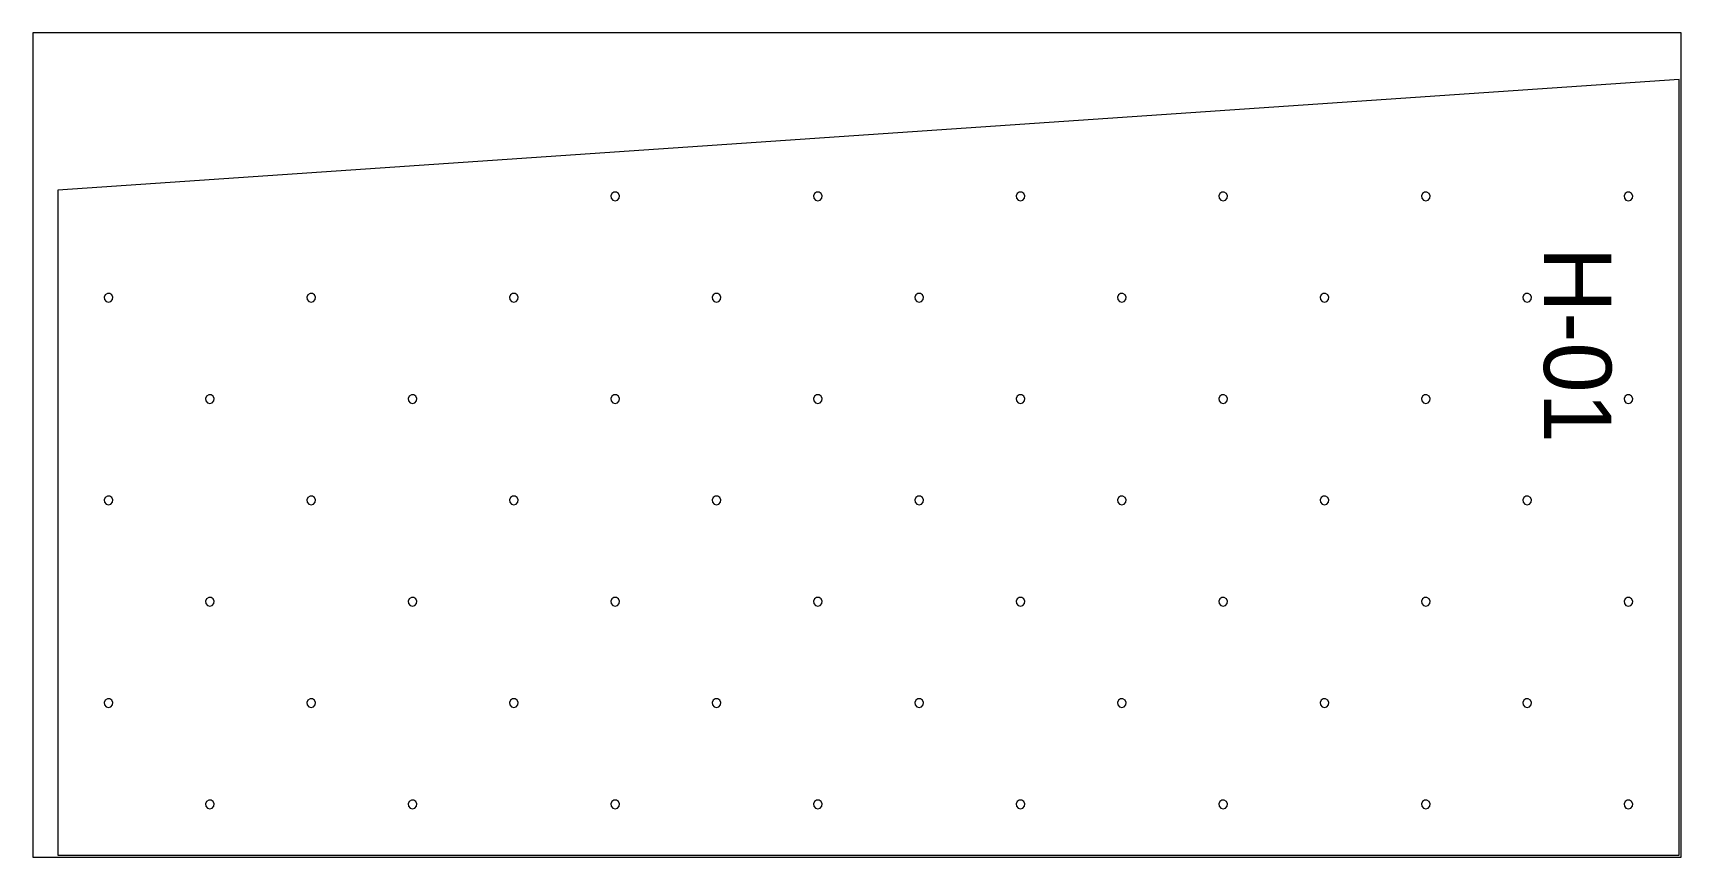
# Model space of a CAD drawing. Extents: x 0 to 287620, y 0 to 1220.
# Drawn here: x 61740 to 64180, y 0 to 1220 of the extents above; entities that cross this region are included whole.
import ezdxf

# ---------------------------------------------------------------- set-up
doc = ezdxf.new("R2010")
doc.units = 0
doc.header["$MEASUREMENT"] = 0
for name, color, linetype, lineweight in [('CUSTOM', 7, 'CONTINUOUS', 0), ('drilling', 7, 'CONTINUOUS', 0), ('FINAL', 7, 'CONTINUOUS', 0)]:
    doc.layers.add(name, color=color, linetype=linetype, lineweight=lineweight)

msp = doc.modelspace()

# ---------------------------------------------------------------- texts
at = {"layer": 'Final', "lineweight": 0}
msp.add_text('H-01', height=100, rotation=270, dxfattribs=at).set_placement((63977, 903))

# ---------------------------------------------------------------- linework, layer by layer
at = {"layer": 'CUSTOM', "lineweight": 0}
msp.add_lwpolyline([(61740, 0), (64180, 0), (64180, 1220), (61740, 1220)], close=True, dxfattribs=at)
at = {"layer": 'drilling', "lineweight": 0}
for points in [[(62602, 971.5), (62605.5, 972.5), (62607.9, 975.3), (62608.4, 978.9), (62606.9, 982.3), (62603.8, 984.2), (62600.2, 984.2), (62597.1, 982.3), (62595.6, 978.9), (62596.1, 975.3), (62598.5, 972.5)], [(62902, 971.5), (62905.5, 972.5), (62907.9, 975.3), (62908.4, 978.9), (62906.9, 982.3), (62903.8, 984.2), (62900.2, 984.2), (62897.1, 982.3), (62895.6, 978.9), (62896.1, 975.3), (62898.5, 972.5)], [(63202, 971.5), (63205.5, 972.5), (63207.9, 975.3), (63208.4, 978.9), (63206.9, 982.3), (63203.8, 984.2), (63200.2, 984.2), (63197.1, 982.3), (63195.6, 978.9), (63196.1, 975.3), (63198.5, 972.5)], [(63502, 971.5), (63505.5, 972.5), (63507.9, 975.3), (63508.4, 978.9), (63506.9, 982.3), (63503.8, 984.2), (63500.2, 984.2), (63497.1, 982.3), (63495.6, 978.9), (63496.1, 975.3), (63498.5, 972.5)], [(63802, 971.5), (63805.5, 972.5), (63807.9, 975.3), (63808.4, 978.9), (63806.9, 982.3), (63803.8, 984.2), (63800.2, 984.2), (63797.1, 982.3), (63795.6, 978.9), (63796.1, 975.3), (63798.5, 972.5)], [(64102, 971.5), (64105.5, 972.5), (64107.9, 975.3), (64108.4, 978.9), (64106.9, 982.3), (64103.8, 984.2), (64100.2, 984.2), (64097.1, 982.3), (64095.6, 978.9), (64096.1, 975.3), (64098.5, 972.5)], [(61852, 821.5), (61855.5, 822.5), (61857.9, 825.3), (61858.4, 828.9), (61856.9, 832.3), (61853.8, 834.2), (61850.2, 834.2), (61847.1, 832.3), (61845.6, 828.9), (61846.1, 825.3), (61848.5, 822.5)], [(62152, 821.5), (62155.5, 822.5), (62157.9, 825.3), (62158.4, 828.9), (62156.9, 832.3), (62153.8, 834.2), (62150.2, 834.2), (62147.1, 832.3), (62145.6, 828.9), (62146.1, 825.3), (62148.5, 822.5)], [(62452, 821.5), (62455.5, 822.5), (62457.9, 825.3), (62458.4, 828.9), (62456.9, 832.3), (62453.8, 834.2), (62450.2, 834.2), (62447.1, 832.3), (62445.6, 828.9), (62446.1, 825.3), (62448.5, 822.5)], [(62752, 821.5), (62755.5, 822.5), (62757.9, 825.3), (62758.4, 828.9), (62756.9, 832.3), (62753.8, 834.2), (62750.2, 834.2), (62747.1, 832.3), (62745.6, 828.9), (62746.1, 825.3), (62748.5, 822.5)], [(63052, 821.5), (63055.5, 822.5), (63057.9, 825.3), (63058.4, 828.9), (63056.9, 832.3), (63053.8, 834.2), (63050.2, 834.2), (63047.1, 832.3), (63045.6, 828.9), (63046.1, 825.3), (63048.5, 822.5)], [(63352, 821.5), (63355.5, 822.5), (63357.9, 825.3), (63358.4, 828.9), (63356.9, 832.3), (63353.8, 834.2), (63350.2, 834.2), (63347.1, 832.3), (63345.6, 828.9), (63346.1, 825.3), (63348.5, 822.5)], [(63652, 821.5), (63655.5, 822.5), (63657.9, 825.3), (63658.4, 828.9), (63656.9, 832.3), (63653.8, 834.2), (63650.2, 834.2), (63647.1, 832.3), (63645.6, 828.9), (63646.1, 825.3), (63648.5, 822.5)], [(63952, 821.5), (63955.5, 822.5), (63957.9, 825.3), (63958.4, 828.9), (63956.9, 832.3), (63953.8, 834.2), (63950.2, 834.2), (63947.1, 832.3), (63945.6, 828.9), (63946.1, 825.3), (63948.5, 822.5)], [(62002, 671.5), (62005.5, 672.5), (62007.9, 675.3), (62008.4, 678.9), (62006.9, 682.3), (62003.8, 684.2), (62000.2, 684.2), (61997.1, 682.3), (61995.6, 678.9), (61996.1, 675.3), (61998.5, 672.5)], [(62302, 671.5), (62305.5, 672.5), (62307.9, 675.3), (62308.4, 678.9), (62306.9, 682.3), (62303.8, 684.2), (62300.2, 684.2), (62297.1, 682.3), (62295.6, 678.9), (62296.1, 675.3), (62298.5, 672.5)], [(62602, 671.5), (62605.5, 672.5), (62607.9, 675.3), (62608.4, 678.9), (62606.9, 682.3), (62603.8, 684.2), (62600.2, 684.2), (62597.1, 682.3), (62595.6, 678.9), (62596.1, 675.3), (62598.5, 672.5)], [(62902, 671.5), (62905.5, 672.5), (62907.9, 675.3), (62908.4, 678.9), (62906.9, 682.3), (62903.8, 684.2), (62900.2, 684.2), (62897.1, 682.3), (62895.6, 678.9), (62896.1, 675.3), (62898.5, 672.5)], [(63202, 671.5), (63205.5, 672.5), (63207.9, 675.3), (63208.4, 678.9), (63206.9, 682.3), (63203.8, 684.2), (63200.2, 684.2), (63197.1, 682.3), (63195.6, 678.9), (63196.1, 675.3), (63198.5, 672.5)], [(63502, 671.5), (63505.5, 672.5), (63507.9, 675.3), (63508.4, 678.9), (63506.9, 682.3), (63503.8, 684.2), (63500.2, 684.2), (63497.1, 682.3), (63495.6, 678.9), (63496.1, 675.3), (63498.5, 672.5)], [(63802, 671.5), (63805.5, 672.5), (63807.9, 675.3), (63808.4, 678.9), (63806.9, 682.3), (63803.8, 684.2), (63800.2, 684.2), (63797.1, 682.3), (63795.6, 678.9), (63796.1, 675.3), (63798.5, 672.5)], [(64102, 671.5), (64105.5, 672.5), (64107.9, 675.3), (64108.4, 678.9), (64106.9, 682.3), (64103.8, 684.2), (64100.2, 684.2), (64097.1, 682.3), (64095.6, 678.9), (64096.1, 675.3), (64098.5, 672.5)], [(61852, 521.5), (61855.5, 522.5), (61857.9, 525.3), (61858.4, 528.9), (61856.9, 532.3), (61853.8, 534.2), (61850.2, 534.2), (61847.1, 532.3), (61845.6, 528.9), (61846.1, 525.3), (61848.5, 522.5)], [(62152, 521.5), (62155.5, 522.5), (62157.9, 525.3), (62158.4, 528.9), (62156.9, 532.3), (62153.8, 534.2), (62150.2, 534.2), (62147.1, 532.3), (62145.6, 528.9), (62146.1, 525.3), (62148.5, 522.5)], [(62452, 521.5), (62455.5, 522.5), (62457.9, 525.3), (62458.4, 528.9), (62456.9, 532.3), (62453.8, 534.2), (62450.2, 534.2), (62447.1, 532.3), (62445.6, 528.9), (62446.1, 525.3), (62448.5, 522.5)], [(62752, 521.5), (62755.5, 522.5), (62757.9, 525.3), (62758.4, 528.9), (62756.9, 532.3), (62753.8, 534.2), (62750.2, 534.2), (62747.1, 532.3), (62745.6, 528.9), (62746.1, 525.3), (62748.5, 522.5)], [(63052, 521.5), (63055.5, 522.5), (63057.9, 525.3), (63058.4, 528.9), (63056.9, 532.3), (63053.8, 534.2), (63050.2, 534.2), (63047.1, 532.3), (63045.6, 528.9), (63046.1, 525.3), (63048.5, 522.5)], [(63352, 521.5), (63355.5, 522.5), (63357.9, 525.3), (63358.4, 528.9), (63356.9, 532.3), (63353.8, 534.2), (63350.2, 534.2), (63347.1, 532.3), (63345.6, 528.9), (63346.1, 525.3), (63348.5, 522.5)], [(63652, 521.5), (63655.5, 522.5), (63657.9, 525.3), (63658.4, 528.9), (63656.9, 532.3), (63653.8, 534.2), (63650.2, 534.2), (63647.1, 532.3), (63645.6, 528.9), (63646.1, 525.3), (63648.5, 522.5)], [(63952, 521.5), (63955.5, 522.5), (63957.9, 525.3), (63958.4, 528.9), (63956.9, 532.3), (63953.8, 534.2), (63950.2, 534.2), (63947.1, 532.3), (63945.6, 528.9), (63946.1, 525.3), (63948.5, 522.5)], [(62002, 371.5), (62005.5, 372.5), (62007.9, 375.3), (62008.4, 378.9), (62006.9, 382.3), (62003.8, 384.2), (62000.2, 384.2), (61997.1, 382.3), (61995.6, 378.9), (61996.1, 375.3), (61998.5, 372.5)], [(62302, 371.5), (62305.5, 372.5), (62307.9, 375.3), (62308.4, 378.9), (62306.9, 382.3), (62303.8, 384.2), (62300.2, 384.2), (62297.1, 382.3), (62295.6, 378.9), (62296.1, 375.3), (62298.5, 372.5)], [(62602, 371.5), (62605.5, 372.5), (62607.9, 375.3), (62608.4, 378.9), (62606.9, 382.3), (62603.8, 384.2), (62600.2, 384.2), (62597.1, 382.3), (62595.6, 378.9), (62596.1, 375.3), (62598.5, 372.5)], [(62902, 371.5), (62905.5, 372.5), (62907.9, 375.3), (62908.4, 378.9), (62906.9, 382.3), (62903.8, 384.2), (62900.2, 384.2), (62897.1, 382.3), (62895.6, 378.9), (62896.1, 375.3), (62898.5, 372.5)], [(63202, 371.5), (63205.5, 372.5), (63207.9, 375.3), (63208.4, 378.9), (63206.9, 382.3), (63203.8, 384.2), (63200.2, 384.2), (63197.1, 382.3), (63195.6, 378.9), (63196.1, 375.3), (63198.5, 372.5)], [(63502, 371.5), (63505.5, 372.5), (63507.9, 375.3), (63508.4, 378.9), (63506.9, 382.3), (63503.8, 384.2), (63500.2, 384.2), (63497.1, 382.3), (63495.6, 378.9), (63496.1, 375.3), (63498.5, 372.5)], [(63802, 371.5), (63805.5, 372.5), (63807.9, 375.3), (63808.4, 378.9), (63806.9, 382.3), (63803.8, 384.2), (63800.2, 384.2), (63797.1, 382.3), (63795.6, 378.9), (63796.1, 375.3), (63798.5, 372.5)], [(64102, 371.5), (64105.5, 372.5), (64107.9, 375.3), (64108.4, 378.9), (64106.9, 382.3), (64103.8, 384.2), (64100.2, 384.2), (64097.1, 382.3), (64095.6, 378.9), (64096.1, 375.3), (64098.5, 372.5)], [(61852, 221.5), (61855.5, 222.5), (61857.9, 225.3), (61858.4, 228.9), (61856.9, 232.3), (61853.8, 234.2), (61850.2, 234.2), (61847.1, 232.3), (61845.6, 228.9), (61846.1, 225.3), (61848.5, 222.5)], [(62152, 221.5), (62155.5, 222.5), (62157.9, 225.3), (62158.4, 228.9), (62156.9, 232.3), (62153.8, 234.2), (62150.2, 234.2), (62147.1, 232.3), (62145.6, 228.9), (62146.1, 225.3), (62148.5, 222.5)], [(62452, 221.5), (62455.5, 222.5), (62457.9, 225.3), (62458.4, 228.9), (62456.9, 232.3), (62453.8, 234.2), (62450.2, 234.2), (62447.1, 232.3), (62445.6, 228.9), (62446.1, 225.3), (62448.5, 222.5)], [(62752, 221.5), (62755.5, 222.5), (62757.9, 225.3), (62758.4, 228.9), (62756.9, 232.3), (62753.8, 234.2), (62750.2, 234.2), (62747.1, 232.3), (62745.6, 228.9), (62746.1, 225.3), (62748.5, 222.5)], [(63052, 221.5), (63055.5, 222.5), (63057.9, 225.3), (63058.4, 228.9), (63056.9, 232.3), (63053.8, 234.2), (63050.2, 234.2), (63047.1, 232.3), (63045.6, 228.9), (63046.1, 225.3), (63048.5, 222.5)], [(63352, 221.5), (63355.5, 222.5), (63357.9, 225.3), (63358.4, 228.9), (63356.9, 232.3), (63353.8, 234.2), (63350.2, 234.2), (63347.1, 232.3), (63345.6, 228.9), (63346.1, 225.3), (63348.5, 222.5)], [(63652, 221.5), (63655.5, 222.5), (63657.9, 225.3), (63658.4, 228.9), (63656.9, 232.3), (63653.8, 234.2), (63650.2, 234.2), (63647.1, 232.3), (63645.6, 228.9), (63646.1, 225.3), (63648.5, 222.5)], [(63952, 221.5), (63955.5, 222.5), (63957.9, 225.3), (63958.4, 228.9), (63956.9, 232.3), (63953.8, 234.2), (63950.2, 234.2), (63947.1, 232.3), (63945.6, 228.9), (63946.1, 225.3), (63948.5, 222.5)], [(62002, 71.5), (62005.5, 72.5), (62007.9, 75.3), (62008.4, 78.9), (62006.9, 82.3), (62003.8, 84.2), (62000.2, 84.2), (61997.1, 82.3), (61995.6, 78.9), (61996.1, 75.3), (61998.5, 72.5)], [(62302, 71.5), (62305.5, 72.5), (62307.9, 75.3), (62308.4, 78.9), (62306.9, 82.3), (62303.8, 84.2), (62300.2, 84.2), (62297.1, 82.3), (62295.6, 78.9), (62296.1, 75.3), (62298.5, 72.5)], [(62602, 71.5), (62605.5, 72.5), (62607.9, 75.3), (62608.4, 78.9), (62606.9, 82.3), (62603.8, 84.2), (62600.2, 84.2), (62597.1, 82.3), (62595.6, 78.9), (62596.1, 75.3), (62598.5, 72.5)], [(62902, 71.5), (62905.5, 72.5), (62907.9, 75.3), (62908.4, 78.9), (62906.9, 82.3), (62903.8, 84.2), (62900.2, 84.2), (62897.1, 82.3), (62895.6, 78.9), (62896.1, 75.3), (62898.5, 72.5)], [(63202, 71.5), (63205.5, 72.5), (63207.9, 75.3), (63208.4, 78.9), (63206.9, 82.3), (63203.8, 84.2), (63200.2, 84.2), (63197.1, 82.3), (63195.6, 78.9), (63196.1, 75.3), (63198.5, 72.5)], [(63502, 71.5), (63505.5, 72.5), (63507.9, 75.3), (63508.4, 78.9), (63506.9, 82.3), (63503.8, 84.2), (63500.2, 84.2), (63497.1, 82.3), (63495.6, 78.9), (63496.1, 75.3), (63498.5, 72.5)], [(63802, 71.5), (63805.5, 72.5), (63807.9, 75.3), (63808.4, 78.9), (63806.9, 82.3), (63803.8, 84.2), (63800.2, 84.2), (63797.1, 82.3), (63795.6, 78.9), (63796.1, 75.3), (63798.5, 72.5)], [(64102, 71.5), (64105.5, 72.5), (64107.9, 75.3), (64108.4, 78.9), (64106.9, 82.3), (64103.8, 84.2), (64100.2, 84.2), (64097.1, 82.3), (64095.6, 78.9), (64096.1, 75.3), (64098.5, 72.5)]]:
    msp.add_lwpolyline(points, close=True, dxfattribs=at)
at = {"layer": 'Final', "lineweight": 0}
msp.add_lwpolyline([(64177, 1150.9), (61777, 987.5), (61777, 3), (64177, 3)], close=True, dxfattribs=at)

msp.set_redraw_order([(e.dxf.handle, doc.entitydb.next_handle()) for e in msp.query("TEXT MTEXT ATTDEF DIMENSION ARC_DIMENSION")])  # texts and dimensions are drawn at this point

doc.saveas('drawing.dxf')
